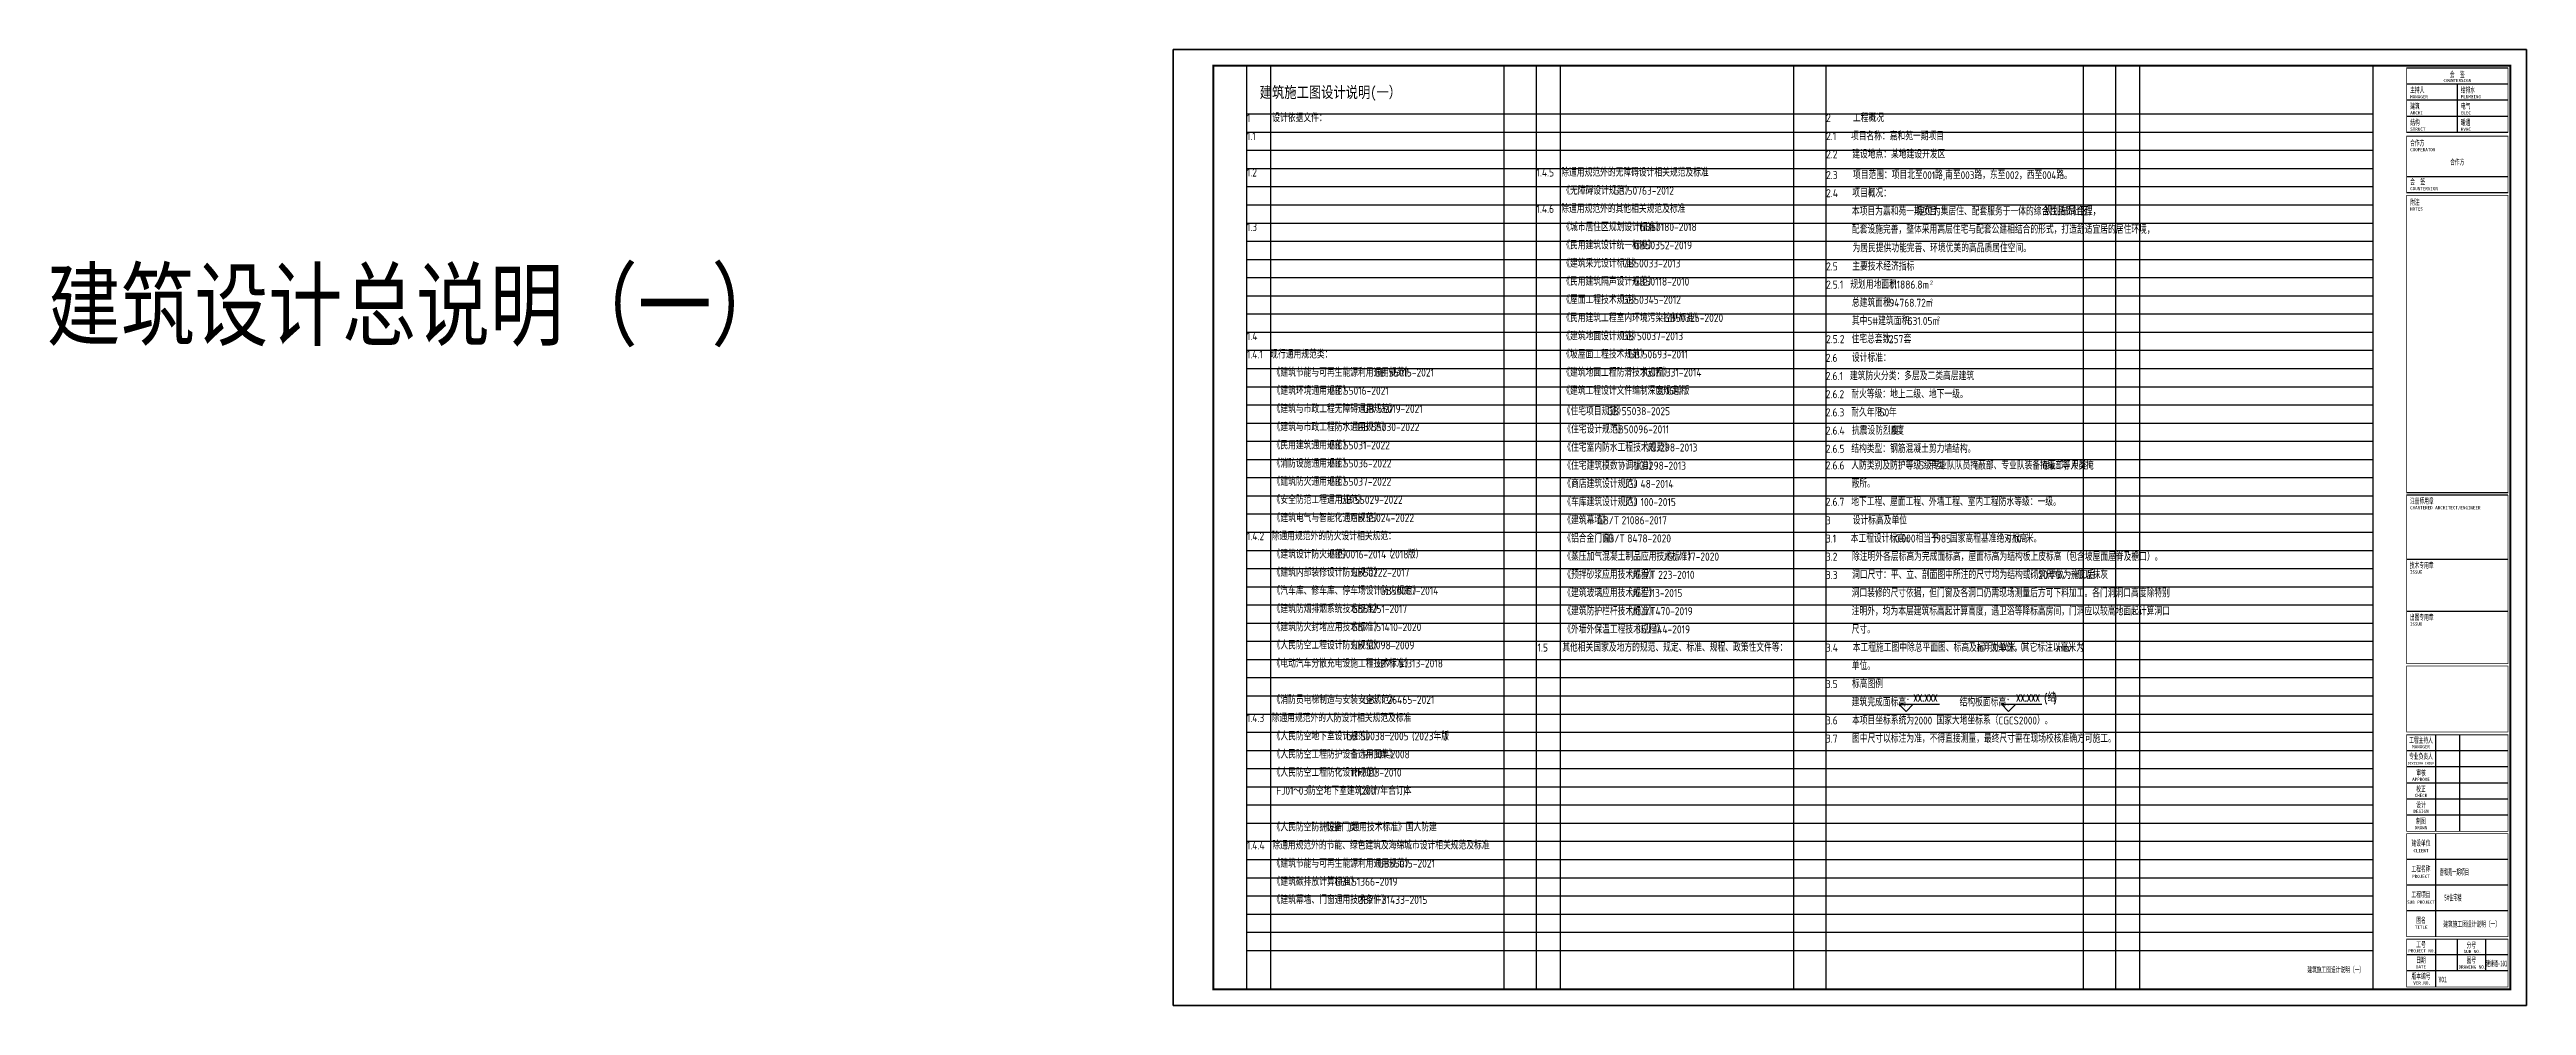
# Model space of a CAD drawing. Extents: x -444109 to -288567, y 158125 to 395725.
# Drawn here: x -442500 to -288567, y 336325 to 395725 of the extents above; entities that cross this region are included whole.
import ezdxf
from ezdxf.enums import TextEntityAlignment as Align

# ---------------------------------------------------------------- set-up
doc = ezdxf.new("R2010")
doc.units = 0
doc.header["$LTSCALE"] = 1000
doc.header["$MEASUREMENT"] = 0
doc.layers.get('Defpoints').update_dxf_attribs({"color": 171})
doc.layers.add('0-DCmeme', color=5, linetype='Continuous', plot=False)
doc.layers.add('审查修改', color=6, linetype='Continuous', plot=False)
doc.layers.add('0叠拼—建筑设计说明20191113$0$A-ANNO-TEXT', color=7, linetype='Continuous', lineweight=25)
doc.layers.add('0叠拼—消防设计说明20191113$0$A-ANNO-TEXT', color=7, linetype='Continuous', lineweight=25)
for name, color, linetype in [('_TITLE', 7, 'Continuous'), ('A-ANNO-ELEV_标高标注', 3, 'Continuous'), ('A-ANNO-TEXT', 7, 'Continuous'), ('A-ANNO-TITLE', 4, 'Continuous'), ('DC', 7, 'Continuous')]:
    doc.layers.add(name, color=color, linetype=linetype)
doc.styles.add('-宋体', font='', dxfattribs={"width": 0.8})
doc.styles.add('_TCH_DIM', font='SIMPLEX', dxfattribs={"bigfont": 'GBCBIG'})
doc.styles.get("Standard").update_dxf_attribs({"font": 'GBENOR', "bigfont": 'GBCBIG'})
doc.styles.add('宋体', font='', dxfattribs={"width": 0.8})
doc.styles.get('-宋体').set_extended_font_data('SimSun')
doc.styles.get('宋体').set_extended_font_data('SimSun')

msp = doc.modelspace()

# ---------------------------------------------------------------- texts
at = {"style": '-宋体'}
for s, height, width, p in [('嘉和苑一期项目', 370, 0.5, (-293955, 344431)), ('5#住宅楼', 370, 0.5, (-293673, 342842)), ('V01', 350, 0.6, (-294033, 337770))]:
    msp.add_text(s, height=height, dxfattribs=dict(at, width=width)).set_placement(p)
at = {"layer": '0-DCmeme', "style": '-宋体', "width": 0.6}
msp.add_text('建筑施工图设计说明（一）', height=350, dxfattribs=at).set_placement((-300421, 338375), align=Align.CENTER)
at = {"layer": '0叠拼—建筑设计说明20191113$0$A-ANNO-TEXT'}
for s, height, p in [('1', 500, (-368092, 391225)), ('设计依据文件：', 482.3, (-366509, 391225)), ('2', 500, (-332092, 391225)), ('工程概况', 482.3, (-330425, 391225)), ('1.1', 500, (-368092, 390095)), ('2.1', 500, (-332092, 390095)), ('2.2', 500, (-332092, 388965)), ('项目名称：嘉和苑一期项目', 482.27, (-330550, 390095)), ('建设地点：某地建设开发区', 482.27, (-330467, 388965)), ('1.2', 500, (-368092, 387835)), ('1.4.5', 500, (-350092, 387835)), ('除通用规范外的无障碍设计相关规范及标准', 482.27, (-348550, 387835)), ('2.3', 500, (-332092, 387676)), ('项目范围：项目北至001路,南至003路，东至002，西至004路。', 482.27, (-330425, 387676)), ('《无障碍设计规范》', 482.3, (-348488, 386705)), ('GB', 500, (-345328, 386705)), ('50763-2012', 500, (-344432, 386705)), ('2.4', 500, (-332092, 386551)), ('项目概况：', 482.3, (-330467, 386551)), ('1.3', 500, (-368092, 384445)), ('1.4.6', 500, (-350092, 385575)), ('除通用规范外的其他相关规范及标准', 482.27, (-348550, 385575)), ('《城市居住区规划设计标准》', 482.27, (-348488, 384445)), ('GB50180-2018', 500, (-343695, 384445)), ('本项目为嘉和苑一期项目，', 482.27, (-330488, 385421)), ('定位为集居住、配套服务于一体的综合性品质社区，', 482.27, (-326421, 385421)), ('规划布局合理，', 500, (-318530, 385421)), ('《民用建筑设计统一标准》', 482.27, (-348488, 383315)), ('GB50352-2019', 500, (-344046, 383315)), ('配套设施完善，整体采用高层住宅与配套公建相结合的形式，打造舒适宜居的居住环境，', 482.27, (-330488, 384291)), ('为居民提供功能完善、环境优美的高品质居住空间。', 482.27, (-330450, 383135)), ('《建筑采光设计标准》', 482.3, (-348488, 382185)), ('GB50033-2013', 500, (-344748, 382185)), ('2.5', 500, (-332092, 381999)), ('主要技术经济指标', 482.3, (-330467, 381999)), ('《民用建筑隔声设计规范》', 482.27, (-348488, 381055)), ('《屋面工程技术规范》', 482.3, (-348488, 379925)), ('GB50345-2012', 500, (-344748, 379925)), ('GB50118-2010', 500, (-344046, 381055)), ('2.5.1', 500, (-332092, 380869)), ('规划用地面积：', 482.3, (-330592, 380869)), ('总建筑面积：', 482.3, (-330488, 379739)), ('194768.72m', 500, (-328381, 379739)), ('111886.8m', 500, (-328134, 380869)), ('2', 250, (-325634, 381119)), ('2', 250, (-325630, 379989)), ('《民用建筑工程室内环境污染控制标准》', 482.27, (-348488, 378795)), ('GB50325-2020', 500, (-342169, 378795)), ('其中5#建筑面积：', 482.3, (-330488, 378609)), ('7631.05m', 500, (-327328, 378609)), ('2', 250, (-325197, 378889)), ('1.4', 500, (-368092, 377665)), ('《建筑地面设计规范》', 482.3, (-348488, 377665)), ('GB', 500, (-344748, 377665)), ('50037-2013', 500, (-343852, 377665)), ('2.5.2', 500, (-332092, 377479)), ('住宅总套数：', 482.3, (-330509, 377479)), ('1257', 500, (-328402, 377479)), ('套', 482, (-327277, 377479)), ('1.4.1', 500, (-368092, 376535)), ('现行通用规范类：', 482.3, (-366634, 376535)), ('《建筑节能与可再生能源利用通用规范》', 482.27, (-366488, 375405)), ('GB', 500, (-360169, 375405)), ('55015-2021', 500, (-359273, 375405)), ('《坡屋面工程技术规范》', 482.27, (-348488, 376535)), ('《建筑地面工程防滑技术规程》', 482.27, (-348488, 375405)), ('GB', 500, (-344397, 376535)), ('JGJ/T331-2014', 500, (-343573, 375405)), ('50693-2011', 500, (-343501, 376535)), ('2.6', 500, (-332111, 376318)), ('2.6.1', 500, (-332111, 375188)), ('建筑防火分类：多层及二类高层建筑', 482.27, (-330611, 375188)), ('设计标准：', 482.3, (-330486, 376318)), ('《建筑环境通用规范》', 482.3, (-366488, 374275)), ('GB', 500, (-362977, 374275)), ('55016-2021', 500, (-362081, 374275)), ('《建筑工程设计文件编制深度规定》', 482.27, (-348488, 374275)), ('2016', 500, (-342642, 374275)), ('年版', 482.3, (-341558, 374275)), ('2.6.2', 500, (-332111, 374058)), ('耐火等级：地上二级、地下一级。', 482.27, (-330527, 374058)), ('《建筑与市政工程无障碍通用规范》', 482.27, (-366488, 373145)), ('《建筑与市政工程防水通用规范》', 482.27, (-366488, 372015)), ('GB', 500, (-360871, 373145)), ('55019-2021', 500, (-359975, 373145)), ('《住宅项目规范》', 482.3, (-348457, 373000)), ('GB', 500, (-345692, 373004)), ('55038-2025', 500, (-344796, 373004)), ('2.6.3', 500, (-332111, 372928)), ('耐久年限：', 482.3, (-330527, 372928)), ('50', 500, (-328772, 372928)), ('年', 482, (-328189, 372928)), ('《民用建筑通用规范》', 482.3, (-366488, 370885)), ('GB', 500, (-362977, 370885)), ('55031-2022', 500, (-362081, 370885)), ('GB', 500, (-361222, 372015)), ('55030-2022', 500, (-360326, 372015)), ('《住宅设计规范》', 482.3, (-348425, 371875)), ('《住宅室内防水工程技术规范》', 482.27, (-348425, 370745)), ('GB50096-2011', 500, (-345388, 371875)), ('JGJ298-2013', 500, (-343281, 370745)), ('2.6.4', 500, (-332111, 371798)), ('2.6.5', 500, (-332111, 370668)), ('结构类型：钢筋混凝土剪力墙结构。', 482.27, (-330527, 370668)), ('抗震设防烈度：', 482.3, (-330486, 371798)), ('8', 500, (-328028, 371798)), ('度', 482, (-327736, 371798)), ('《消防设施通用规范》', 482.3, (-366488, 369755)), ('GB', 500, (-362977, 369755)), ('55036-2022', 500, (-362081, 369755)), ('《住宅建筑模数协调标准》', 482.27, (-348425, 369615)), ('JGJ298-2013', 500, (-343983, 369615)), ('2.6.6', 500, (-332110, 369633)), ('人防类别及防护等级：甲类', 482.27, (-330527, 369633)), ('5', 500, (-326314, 369633)), ('级专业队队员掩蔽部、专业队装备掩蔽部；甲类', 482.27, (-326023, 369633)), ('6', 500, (-318650, 369633)), ('级二等人员掩', 482.3, (-318359, 369633)), ('《建筑防火通用规范》', 482.3, (-366488, 368625)), ('《安全防范工程通用规范》', 482.27, (-366488, 367495)), ('GB', 500, (-362977, 368625)), ('GB', 500, (-362275, 367495)), ('55037-2022', 500, (-362081, 368625)), ('55029-2022', 500, (-361379, 367495)), ('《商店建筑设计规范》', 482.3, (-348425, 368485)), ('JGJ', 500, (-344686, 368485)), ('48-2014', 500, (-343623, 368485)), ('地下工程、屋面工程、外墙工程、室内工程防水等级：一级。', 482.27, (-330527, 367373)), ('蔽所。', 482.3, (-330506, 368503)), ('《建筑电气与智能化通用规范》', 482.27, (-366488, 366365)), ('GB', 500, (-361573, 366365)), ('55024-2022', 500, (-360677, 366365)), ('《车库建筑设计规范》', 482.3, (-348425, 367355)), ('《建筑幕墙》', 482.3, (-348425, 366225)), ('GB/T', 500, (-346319, 366225)), ('21086-2017', 500, (-344798, 366225)), ('JGJ', 500, (-344686, 367355)), ('100-2015', 500, (-343623, 367355)), ('2.6.7', 500, (-332110, 367373)), ('3', 500, (-332106, 366218)), ('设计标高及单位', 482.3, (-330440, 366218)), ('1.4.2', 500, (-368092, 365235)), ('除通用规范外的防火设计相关规范：', 482.27, (-366550, 365235)), ('《铝合金门窗》', 482.3, (-348425, 365095)), ('GB/T', 500, (-345968, 365095)), ('8478-2020', 500, (-344447, 365095)), ('3.1', 500, (-332106, 365088)), ('本工程设计标高±', 482.3, (-330565, 365088)), ('0.000', 500, (-327826, 365088)), ('相当于', 482.3, (-326534, 365088)), ('1985', 500, (-325481, 365088)), ('国家高程基准绝对标高', 482.3, (-324396, 365088)), ('9.10', 500, (-320885, 365088)), ('米。', 482.3, (-319677, 365088)), ('《建筑设计防火规范》', 482.3, (-366488, 364105)), ('《建筑内部装修设计防火规范》', 482.27, (-366488, 362975)), ('GB50016-2014', 500, (-362977, 364105)), ('GB50222-2017', 500, (-361573, 362975)), ('（', 482, (-359519, 364105)), ('2018', 500, (-359168, 364105)), ('版）', 482.3, (-358084, 364105)), ('《蒸压加气混凝土制品应用技术标准》', 482.27, (-348425, 363965)), ('《预拌砂浆应用技术规程》', 482.27, (-348425, 362835)), ('JGJ/T', 500, (-344213, 362835)), ('223-2010', 500, (-342525, 362835)), ('JGJ/T17-2020', 500, (-342228, 363965)), ('3.2', 500, (-332106, 363958)), ('3.3', 500, (-332106, 362828)), ('洞口尺寸：平、立、剖面图中所注的尺寸均为结构或砌筑尺寸，一般以抹灰', 482.27, (-330481, 362828)), ('除注明外各层标高为完成面标高，屋面标高为结构板上皮标高（包含坡屋面屋脊及檐口）。', 482.27, (-330481, 363958)), ('20', 500, (-318896, 362828)), ('厚做为施工后', 482.3, (-318313, 362828)), ('《汽车库、修车库、停车场设计防火规范》', 482.27, (-366488, 361845)), ('GB50067-2014', 500, (-359817, 361845)), ('《建筑玻璃应用技术规程》', 482.27, (-348425, 361705)), ('JGJ', 500, (-344213, 361705)), ('113-2015', 500, (-343150, 361705)), ('洞口装修的尺寸依据，但门窗及各洞口仍需现场测量后方可下料加工。各门洞洞口高度除特别', 482.27, (-330502, 361698)), ('《建筑防烟排烟系统技术标准》', 482.27, (-366488, 360715)), ('GB51251-2017', 500, (-361573, 360715)), ('《建筑防护栏杆技术标准》', 482.27, (-348425, 360575)), ('JGJ/T470-2019', 500, (-344213, 360575)), ('注明外，均为本层建筑标高起计算高度，遇卫浴等降标高房间，门洞应以较高地面起计算洞口', 482.27, (-330502, 360568)), ('《建筑防火封堵应用技术标准》', 482.27, (-366488, 359585)), ('《人民防空工程设计防火规范》', 482.27, (-366488, 358455)), ('GB/T', 500, (-361573, 359585)), ('GB', 500, (-361573, 358455)), ('50098', 500, (-360677, 358455)), ('51410-2020', 500, (-360052, 359585)), ('—', 482, (-359217, 358455)), ('2009', 500, (-358866, 358455)), ('1.5', 500, (-350030, 358315)), ('其他相关国家及地方的规范、规定、标准、规程、政策性文件等：', 482.27, (-348488, 358315)), ('《外墙外保温工程技术规程》', 482.27, (-348425, 359445)), ('JGJ', 500, (-343862, 359445)), ('144-2019', 500, (-342799, 359445)), ('3.4', 500, (-332106, 358308)), ('尺寸。', 482.3, (-330502, 359438)), ('本工程施工图中除总平面图、标高及标明处以米（', 482.27, (-330440, 358308)), ('）为单位，其它标注以毫米（', 482.27, (-322341, 358308)), ('）为', 482.3, (-317027, 358308)), ('《电动汽车分散充电设施工程技术标准》', 482.27, (-366488, 357325)), ('GB/T', 500, (-360169, 357325)), ('51313-2018', 500, (-358648, 357325)), ('单位。', 482.3, (-330502, 357178)), ('m', 500, (-322716, 358308)), ('mm', 500, (-317777, 358308)), ('《消防员电梯制造与安装安全规范》', 482.27, (-366488, 355065)), ('3.5', 500, (-332106, 356048)), ('标高图例', 482.3, (-330481, 356048)), ('1.4.3', 500, (-368092, 353935)), ('除通用规范外的人防设计相关规范及标准', 482.27, (-366550, 353935)), ('GB/T', 500, (-360871, 355065)), ('26465-2021', 500, (-359350, 355065)), ('3.6', 500, (-332106, 353788)), ('建筑完成面标高：', 482.3, (-330502, 354918)), ('本项目坐标系统为2000 国家大地坐标系（CGCS2000）。', 482.27, (-330481, 353788)), ('结构板面标高：', 482.3, (-323798, 354918)), ('《人民防空地下室设计规范》', 482.27, (-366488, 352805)), ('GB', 500, (-361924, 352805)), ('50038', 500, (-361028, 352805)), ('－', 482, (-359570, 352805)), ('2005', 500, (-359219, 352805)), ('(2023', 500, (-357823, 352805)), ('年版', 482.3, (-356489, 352805)), (')', 500, (-355787, 352805)), ('3.7', 500, (-332106, 352658)), ('图中尺寸以标注为准，不得直接测量，最终尺寸需在现场校核准确方可施工。', 482.27, (-330481, 352658)), ('《人民防空工程防护设备选用图集》', 482.27, (-366488, 351675)), ('《人民防空工程防化设计规范》', 482.27, (-366488, 350545)), ('RFJ013-2010', 500, (-361573, 350545)), ('RFJ01-2008', 500, (-360871, 351675)), ('FJ01', 500, (-366259, 349415)), ('～', 482, (-365217, 349415)), ('03', 500, (-364866, 349415)), ('防空地下室建筑设计', 482.3, (-364282, 349415)), ('(2007', 500, (-361123, 349415)), ('年合订本', 482.3, (-359790, 349415)), (')', 500, (-358385, 349415)), ('1.4.4', 500, (-368092, 346025)), ('除通用规范外的节能、绿色建筑及海绵城市设计相关规范及标准', 482.27, (-366509, 346025)), ('《人民防空防护设备', 482.3, (-366488, 347155)), ('(', 500, (-363328, 347155)), ('防护门类', 482.3, (-363161, 347155)), (')', 500, (-361757, 347155)), ('通用技术标准》国人防建', 482.27, (-361591, 347155)), ('《建筑节能与可再生能源利用通用规范》', 482.27, (-366488, 344895)), ('GB55015-2021', 500, (-359939, 344895)), ('《建筑碳排放计算标准》', 482.27, (-366488, 343765)), ('GBT51366-2019', 500, (-362626, 343765)), ('《建筑幕墙、门窗通用技术条件》', 482.27, (-366488, 342635)), ('GB/T', 500, (-361222, 342635)), ('31433-2015', 500, (-359701, 342635))]:
    msp.add_text(s, height=height, dxfattribs=at).set_placement(p)
at = {"layer": '0叠拼—消防设计说明20191113$0$A-ANNO-TEXT', "style": '宋体', "width": 0.8}
msp.add_text('建筑施工图设计说明(一）', height=700, dxfattribs=at).set_placement((-367292, 392725))
at = {"layer": 'A-ANNO-TEXT', "style": '_TCH_DIM', "width": 0.705882}
for s, height, p in [('XX.XXX', 446.2, (-326659, 355203)), ('XX.XXX', 446.2, (-320285, 355203)), ('(', 446, (-318530, 355203)), (')', 446, (-317951, 355203))]:
    msp.add_text(s, height=height, dxfattribs=at).set_placement(p)
at = {"layer": 'A-ANNO-TEXT', "style": '_TCH_DIM'}
msp.add_text('结', height=506, dxfattribs=at).set_placement((-318320, 355203))
at = {"layer": 'A-ANNO-TITLE', "style": '-宋体', "width": 0.6}
for s, p in [('会  签', (-292867, 394006)), ('工程主持人', (-295122, 352641)), ('专业负责人', (-295122, 351641)), ('审核', (-295122, 350611)), ('校正', (-295122, 349610)), ('制图', (-295122, 347610)), ('设计', (-295122, 348621)), ('建设单位', (-295122, 346245)), ('工程名称', (-295122, 344645)), ('工程项目', (-295122, 343045)), ('图名', (-295120, 341445)), ('工号', (-295122, 339940)), ('分号', (-291994, 339902)), ('日期', (-295122, 338974)), ('图号', (-291994, 338971)), ('版本编号', (-295122, 337974))]:
    msp.add_text(s, height=350, dxfattribs=at).set_placement(p, align=Align.CENTER)
at = {"layer": 'A-ANNO-TITLE', "style": '-宋体'}
for s, p in [('MANAGER', (-295793, 392693)), ('PLUMBING', (-292650, 392693)), ('ARCHI', (-295789, 391693, 100)), ('ELEC', (-292647, 391693, 100)), ('COOPERATOR', (-295793, 389403)), ('STRUCT', (-295789, 390679, 100)), ('HVAC', (-292647, 390679, 100)), ('COUNTERSIGN', (-295793, 386986)), ('NOTES', (-295793, 385723)), ('CHARTERED ARCHITECT/ENGINEER', (-295802, 367155)), ('ISSUE', (-295816, 363154)), ('ISSUE', (-295816, 359924))]:
    msp.add_text(s, height=200, dxfattribs=at).set_placement(p)
at = {"layer": 'A-ANNO-TITLE', "style": '-宋体', "width": 0.6}
for s, p in [('主持人', (-295793, 393043)), ('给排水', (-292650, 393043)), ('建筑', (-295793, 392043)), ('结构', (-295789, 391029, 100)), ('暖通', (-292647, 391029, 100)), ('电气', (-292647, 392043, 100)), ('合作方', (-295793, 389753)), ('会  签  ', (-295793, 387336)), ('附注', (-295793, 386073)), ('注册师用章', (-295802, 367505)), ('技术专用章', (-295816, 363504)), ('出图专用章', (-295816, 360274))]:
    msp.add_text(s, height=350, dxfattribs=at).set_placement(p)
at = {"layer": 'A-ANNO-TITLE', "style": '-宋体'}
for s, height, p in [('COUNTERSIGN', 200, (-292867, 393702)), ('MANAGER', 200, (-295122, 352308)), ('DIVISION CHIEF', 150, (-295122, 351308)), ('APPROVE', 200, (-295122, 350278)), ('CHECK', 200, (-295122, 349277)), ('DESIGN', 200, (-295122, 348288)), ('DRAWN', 200, (-295122, 347277)), ('CLIENT', 200, (-295122, 345845)), ('PROJECT', 200, (-295122, 344245)), ('SUB PROJECT', 200, (-295122, 342645)), ('TITLE', 200, (-295108, 341093)), ('PROJECT NO.', 200, (-295052, 339619)), ('DATE', 200, (-295122, 338622)), ('DRAWING NO.', 200, (-291924, 338619)), ('SUB NO.', 200, (-291924, 339581)), ('VER.NO.', 200, (-295052, 337622))]:
    msp.add_text(s, height=height, dxfattribs=at).set_placement(p, align=Align.CENTER)
at = {"layer": 'A-ANNO-TITLE', "style": '-宋体', "width": 0.6}
msp.add_attdef('合作方', text='', height=350, dxfattribs=at).set_placement((-292867, 388564), align=Align.CENTER)
at = {"layer": 'DC', "style": '-宋体'}
for s, width, p in [('建筑施工图设计说明（一）', 0.6, (-291972, 341212)), ('建施通-101', 0.5, (-290422, 338764))]:
    msp.add_text(s, height=350, dxfattribs=dict(at, width=width)).set_placement(p, align=Align.CENTER)
at = {"layer": '审查修改', "style": '宋体', "width": 0.8}
msp.add_text('建筑设计总说明（一）', height=4206, dxfattribs=at).set_placement((-442670, 377767, 15))

# ---------------------------------------------------------------- linework, layer by layer
at = {"layer": '_TITLE', "ltscale": 0.5}
msp.add_lwpolyline([(-372667, 395725), (-288567, 395725), (-288567, 336325), (-372667, 336325)], close=True, dxfattribs=at)
at = {"layer": 'A-ANNO-ELEV_标高标注'}
for p, q in [((-327124, 354596), (-327574, 355046)), ((-327574, 355046), (-325054, 355046)), ((-327124, 354596), (-326674, 355046)), ((-320750, 354596), (-321200, 355046)), ((-321200, 355046), (-318680, 355046)), ((-320750, 354596), (-320300, 355046))]:
    msp.add_line(p, q, dxfattribs=at)
at = {"layer": 'A-ANNO-TITLE'}
for p, q in [((-289717, 394575), (-296017, 394575)), ((-289717, 393575), (-296017, 393575)), ((-289717, 392575), (-296017, 392575)), ((-289717, 392575), (-296017, 392575)), ((-292867, 393575), (-292867, 390575)), ((-289717, 391575), (-296017, 391575)), ((-289717, 390575), (-296017, 390575)), ((-289717, 387819, 100), (-296017, 387819, 100)), ((-289717, 386814, 100), (-296017, 386814, 100)), ((-289717, 368180), (-296017, 368180)), ((-289717, 368030), (-296017, 368030)), ((-289717, 364030), (-296017, 364030)), ((-289717, 360800), (-296017, 360800)), ((-294227, 353145), (-294227, 347145)), ((-292727, 353145), (-292727, 347145)), ((-289717, 352145), (-296017, 352145)), ((-289717, 351145), (-296017, 351145)), ((-289717, 350145), (-296017, 350145)), ((-289717, 349145), (-296017, 349145)), ((-289717, 348145), (-296017, 348145)), ((-294227, 346995), (-294227, 340595)), ((-289717, 345395), (-296017, 345395)), ((-289717, 343795), (-296017, 343795)), ((-289717, 342195), (-296017, 342195)), ((-294227, 340445), (-294227, 337475)), ((-292867, 340445), (-292867, 338475)), ((-291122, 340445), (-291122, 338475)), ((-289717, 339475), (-296017, 339475)), ((-289717, 338475), (-296017, 338475))]:
    msp.add_line(p, q, dxfattribs=at)
msp.add_lwpolyline([(-372667, 336325), (-288567, 336325), (-288567, 395725), (-372667, 395725)], close=True, dxfattribs=at)
for points, const_width in [([(-370167, 337325), (-289567, 337325), (-289567, 394725), (-370167, 394725)], 120), ([(-296017, 394575), (-296017, 390575), (-289717, 390575), (-289717, 394575)], 50), ([(-296017, 386814), (-289717, 386814), (-289717, 390344), (-296017, 390344)], 50), ([(-296017, 368030), (-296017, 357569), (-289717, 357569), (-289717, 368030), (-289717, 368030), (-296017, 368030)], 50), ([(-296017, 357419), (-296017, 353319), (-289717, 353319), (-289717, 357419)], 50), ([(-296017, 353145), (-296017, 347145), (-289717, 347145), (-289717, 353145)], 50), ([(-296017, 353145), (-296017, 347145), (-289717, 347145), (-289717, 353145)], 50), ([(-296017, 346995), (-296017, 340595), (-289717, 340595), (-289717, 346995)], 50), ([(-296017, 340445), (-296017, 337475), (-289717, 337475), (-289717, 340445)], 50)]:
    msp.add_lwpolyline(points, close=True, dxfattribs=dict(at, const_width=const_width))
at = {"layer": 'A-ANNO-TITLE', "const_width": 50, "elevation": 100}
msp.add_lwpolyline([(-296017, 386664), (-296017, 368180), (-289717, 368180), (-289717, 386664), (-289717, 386664), (-296017, 386664)], close=True, dxfattribs=at)
at = {"layer": 'A-ANNO-TITLE'}
msp.add_point((-289567, 337325), dxfattribs=at)
at = {"layer": 'Defpoints', "color": 136}
for p, q in [((-368092, 337325), (-368092, 394725)), ((-366592, 337325), (-366592, 394725)), ((-352092, 337325), (-352092, 394725)), ((-350092, 337325), (-350092, 394725)), ((-348592, 337325), (-348592, 394725)), ((-334092, 337325), (-334092, 394725)), ((-332092, 337325), (-332092, 394725)), ((-316092, 337325), (-316092, 394725)), ((-314092, 337325), (-314092, 394725)), ((-312592, 337325), (-312592, 394725)), ((-298092, 337325), (-298092, 394725)), ((-368092, 391725), (-298092, 391725)), ((-368092, 390595), (-298092, 390595)), ((-368092, 389465), (-298092, 389465)), ((-368092, 388335), (-298092, 388335)), ((-368092, 387205), (-298092, 387205)), ((-368092, 386075), (-298092, 386075)), ((-368092, 384945), (-298092, 384945)), ((-368092, 383815), (-298092, 383815)), ((-368092, 382685), (-298092, 382685)), ((-368092, 381555), (-298092, 381555)), ((-368092, 380425), (-298092, 380425)), ((-368092, 379295), (-298092, 379295)), ((-368092, 378165), (-298092, 378165)), ((-368092, 377035), (-298092, 377035)), ((-368092, 375905), (-298092, 375905)), ((-368092, 374775), (-298092, 374775)), ((-368092, 373645), (-298092, 373645)), ((-368092, 372515), (-298092, 372515)), ((-368092, 371385), (-298092, 371385)), ((-368092, 370255), (-298092, 370255)), ((-368092, 369125), (-298092, 369125)), ((-368092, 367995), (-298092, 367995)), ((-368092, 366865), (-298092, 366865)), ((-368092, 365735), (-298092, 365735)), ((-368092, 364605), (-298092, 364605)), ((-368092, 363475), (-298092, 363475)), ((-368092, 362345), (-298092, 362345)), ((-368092, 361215), (-298092, 361215)), ((-368092, 360085), (-298092, 360085)), ((-368092, 358955), (-298092, 358955)), ((-368092, 357825), (-298092, 357825)), ((-368092, 356695), (-298092, 356695)), ((-368092, 355565), (-298092, 355565)), ((-368092, 354435), (-298092, 354435)), ((-368092, 353305), (-298092, 353305)), ((-368092, 352175), (-298092, 352175)), ((-368092, 351045), (-298092, 351045)), ((-368092, 349915), (-298092, 349915)), ((-368092, 348785), (-298092, 348785)), ((-368092, 347655), (-298092, 347655)), ((-368092, 346525), (-298092, 346525)), ((-368092, 345395), (-298092, 345395)), ((-368092, 344265), (-298092, 344265)), ((-368092, 343135), (-298092, 343135)), ((-368092, 342005), (-298092, 342005)), ((-368092, 340875), (-298092, 340875)), ((-368092, 339745), (-298092, 339745))]:
    msp.add_line(p, q, dxfattribs=at)

msp.set_redraw_order([(e.dxf.handle, doc.entitydb.next_handle()) for e in msp.query("TEXT MTEXT ATTDEF DIMENSION ARC_DIMENSION")])  # texts and dimensions are drawn at this point

doc.saveas('drawing.dxf')
